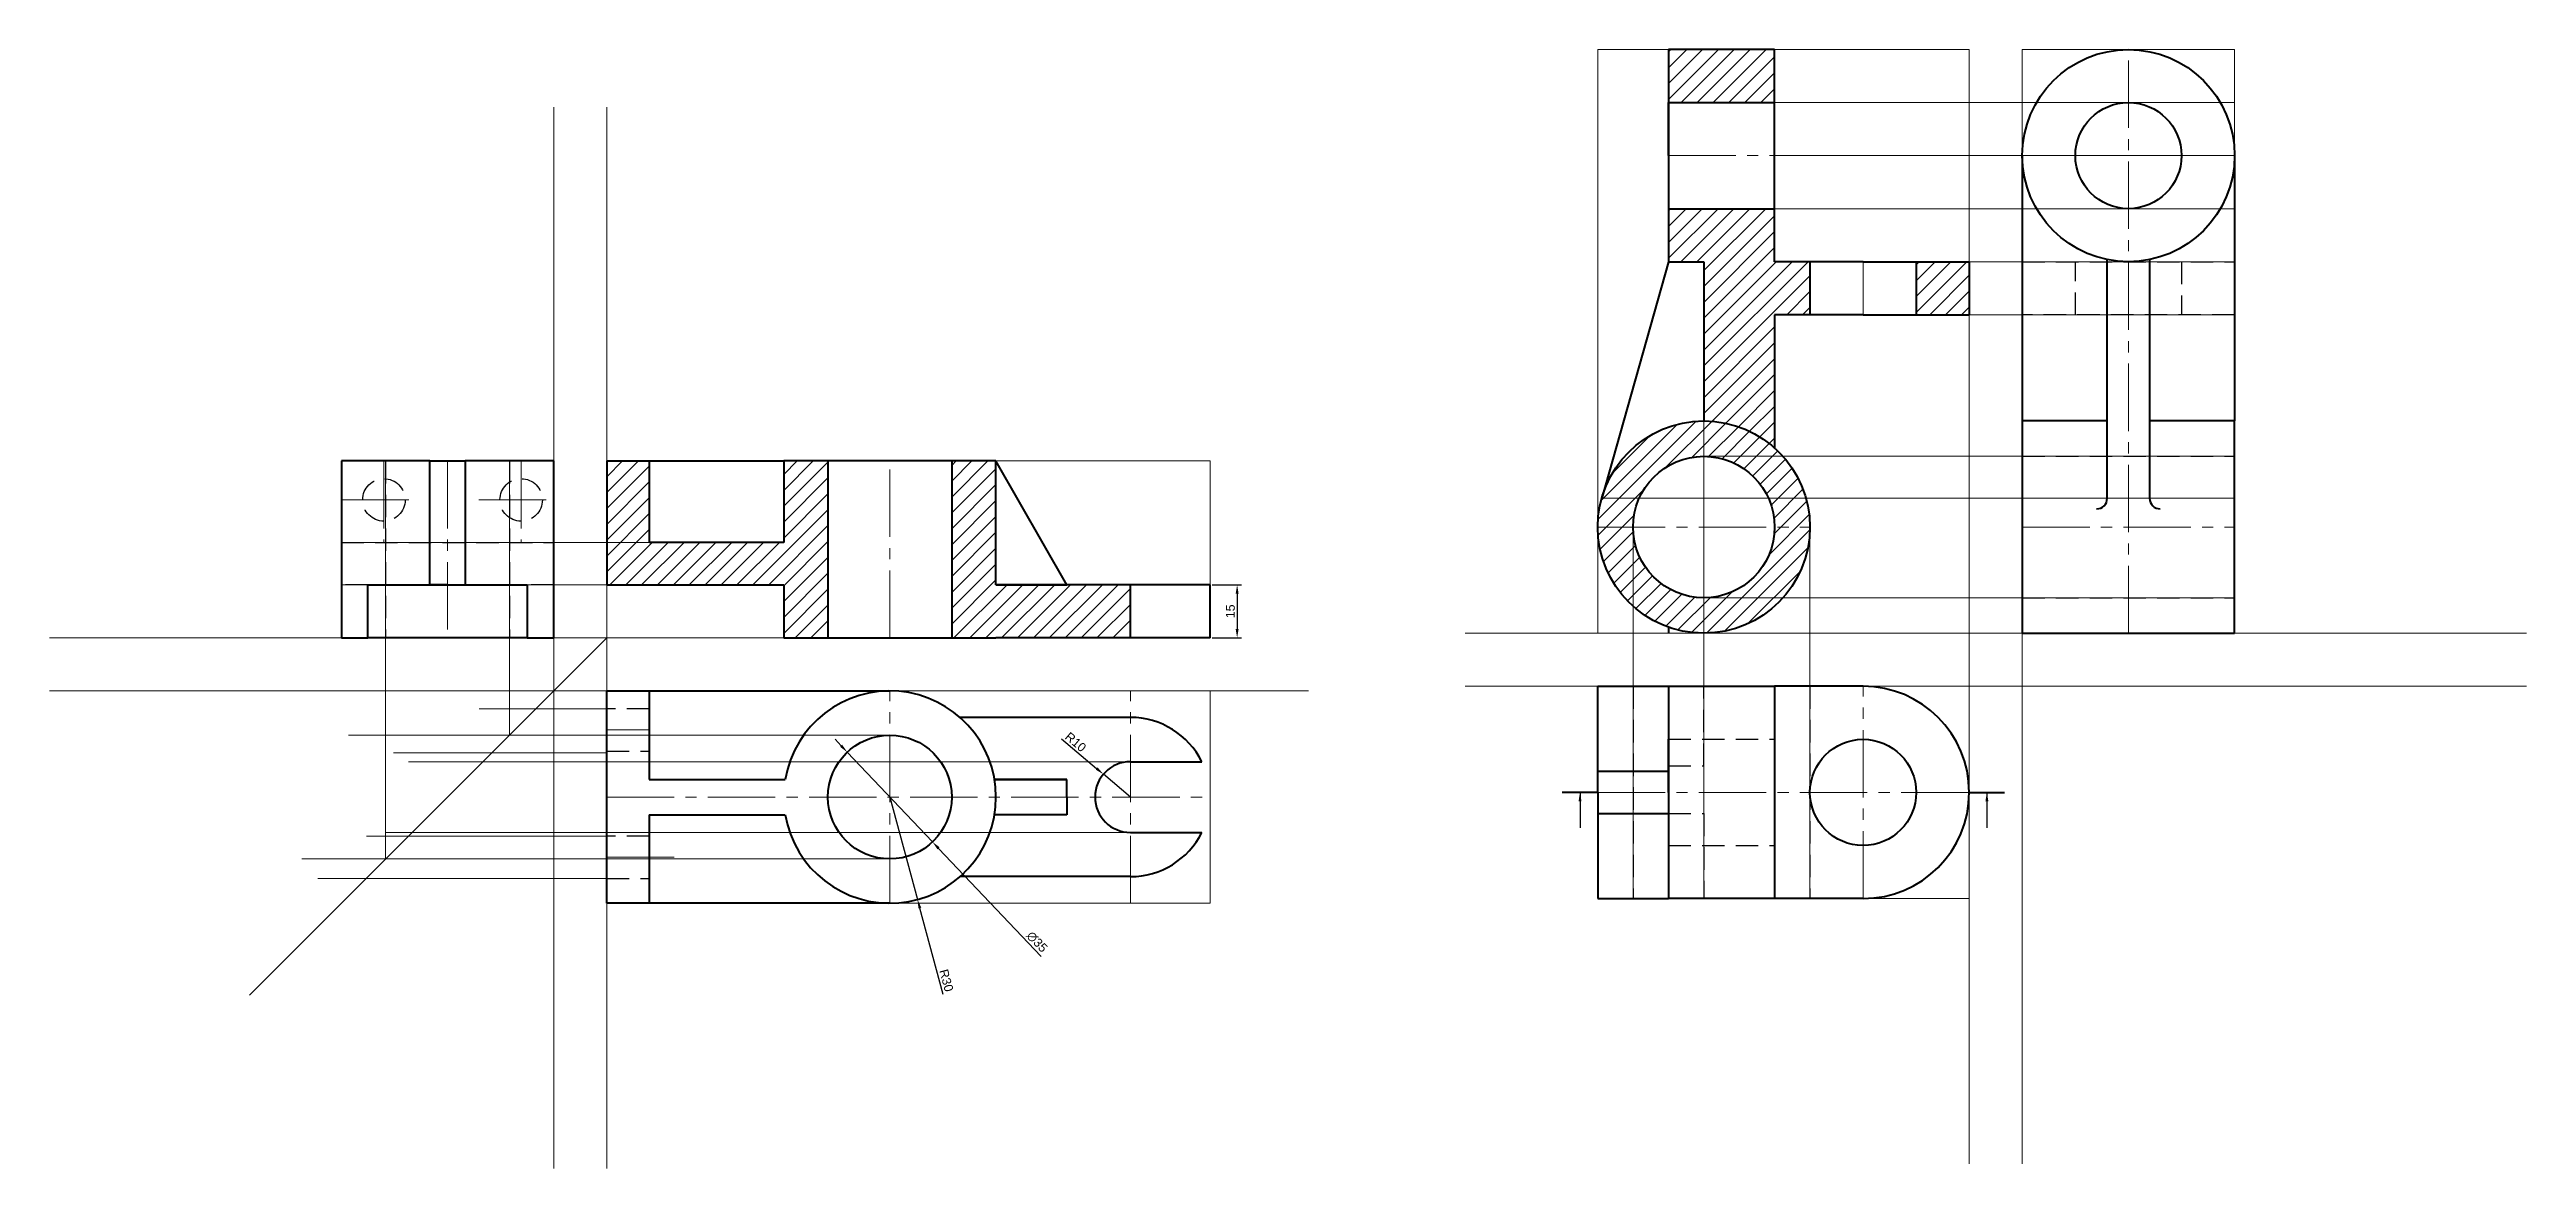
# Model space of a CAD drawing. Header units: millimetres. Extents: x 0 to 7799, y -473 to 358.
# Drawn here: x 4159 to 4859, y -473 to -156 of the extents above; entities that cross this region are included whole.
import ezdxf

# ---------------------------------------------------------------- set-up
doc = ezdxf.new("R2010")
doc.units = ezdxf.units.MM
doc.linetypes.add('CENTER2', pattern=[28.575, 19.05, -3.175, 3.175, -3.175])
doc.linetypes.add('DASHED2', pattern=[9.525, 6.35, -3.175])
for name, color, linetype, lineweight in [('Centre', 1, 'CENTER2', 20), ('Dimension n Hatch', 6, 'Continuous', 20), ('Hidden', 3, 'DASHED2', 30), ('Object', 2, 'Continuous', 40), ('Projection', 5, 'Continuous', 5)]:
    doc.layers.add(name, color=color, linetype=linetype, lineweight=lineweight)
doc.styles.get("Standard").update_dxf_attribs({"font": 'arial.ttf'})
doc.dimstyles.new('ISO-25', dxfattribs={"dimtxt": 2.5, "dimasz": 2.5, "dimexe": 1.25, "dimexo": 0.625, "dimtad": 1, "dimtxsty": 'Standard', "dimcen": 2.5, "dimadec": 0, "dimazin": 0, "dimtfac": 1, "dimtmove": 0, "dimatfit": 3, "dimfxl": 1, "dimarcsym": 0})

msp = doc.modelspace()

# ---------------------------------------------------------------- blocks, each defined once
blk = doc.blocks.new('*D5')
at = {"layer": 'Defpoints', "color": 0, "transparency": 16777216}
for p in [(4486.86, -307.7), (4486.86, -322.7), (4494.51, -322.7)]:
    blk.add_point(p, dxfattribs=at)
at = {"layer": 'Dimension n Hatch', "color": 0, "lineweight": -2, "transparency": 16777216}
for p, q in [((4487.48, -307.7), (4495.76, -307.7)), ((4494.51, -310.2), (4494.51, -320.2)), ((4487.48, -322.7), (4495.76, -322.7))]:
    blk.add_line(p, q, dxfattribs=at)
at = {"layer": 'Dimension n Hatch', "color": 0, "transparency": 16777216}
for points in [[(4494.1, -310.2), (4494.93, -310.2), (4494.51, -307.7)], [(4494.1, -320.2), (4494.93, -320.2), (4494.51, -322.7)]]:
    blk.add_solid(points, dxfattribs=at)
at = {"layer": 'Dimension n Hatch', "color": 0, "transparency": 16777216, "insert": (4492.61, -315.2), "char_height": 2.5, "attachment_point": 5, "rotation": 90}
blk.add_mtext('15', dxfattribs=at)
blk = doc.blocks.new('*D6')
at = {"layer": 'Defpoints', "color": 0, "transparency": 16777216}
for p in [(4384.31, -355.01), (4408.41, -380.39)]:
    blk.add_point(p, dxfattribs=at)
at = {"layer": 'Dimension n Hatch', "color": 0, "lineweight": -2, "transparency": 16777216}
for p, q in [((4382.59, -353.2), (4380.87, -351.38)), ((4384.31, -355.01), (4408.41, -380.39)), ((4439.14, -412.75), (4410.13, -382.2))]:
    blk.add_line(p, q, dxfattribs=at)
at = {"layer": 'Dimension n Hatch', "color": 0, "transparency": 16777216}
for points in [[(4382.89, -352.91), (4382.29, -353.48), (4384.31, -355.01)], [(4410.43, -381.92), (4409.83, -382.49), (4408.41, -380.39)]]:
    blk.add_solid(points, dxfattribs=at)
at = {"layer": 'Dimension n Hatch', "color": 0, "transparency": 16777216, "insert": (4437.96, -408.64), "char_height": 2.5, "attachment_point": 5, "rotation": 313.51991}
blk.add_mtext('∅35', dxfattribs=at)
blk = doc.blocks.new('*D7')
at = {"layer": 'Defpoints', "color": 0, "transparency": 16777216}
for p in [(4396.36, -367.7), (4404.19, -396.66)]:
    blk.add_point(p, dxfattribs=at)
at = {"layer": 'Dimension n Hatch', "color": 0, "lineweight": -2, "transparency": 16777216}
for p, q in [((4396.36, -367.7), (4404.19, -396.66)), ((4411.45, -423.52), (4404.84, -399.07))]:
    blk.add_line(p, q, dxfattribs=at)
at = {"layer": 'Dimension n Hatch', "color": 0, "transparency": 16777216}
blk.add_solid([(4405.24, -398.96), (4404.44, -399.18), (4404.19, -396.66)], dxfattribs=at)
at = {"layer": 'Dimension n Hatch', "color": 0, "transparency": 16777216, "insert": (4412.34, -419.54), "char_height": 2.5, "attachment_point": 5, "rotation": 285.12644}
blk.add_mtext('R30', dxfattribs=at)
blk = doc.blocks.new('*D8')
at = {"layer": 'Defpoints', "color": 0, "transparency": 16777216}
for p in [(4456.72, -361.25), (4464.36, -367.7)]:
    blk.add_point(p, dxfattribs=at)
at = {"layer": 'Dimension n Hatch', "color": 0, "lineweight": -2, "transparency": 16777216}
for p, q in [((4444.89, -351.27), (4454.81, -359.64)), ((4464.36, -367.7), (4456.72, -361.25))]:
    blk.add_line(p, q, dxfattribs=at)
at = {"layer": 'Dimension n Hatch', "color": 0, "transparency": 16777216}
blk.add_solid([(4455.07, -359.32), (4454.54, -359.96), (4456.72, -361.25)], dxfattribs=at)
at = {"layer": 'Dimension n Hatch', "color": 0, "transparency": 16777216, "insert": (4448.87, -352.15), "char_height": 2.5, "attachment_point": 5, "rotation": 319.85283}
blk.add_mtext('R10', dxfattribs=at)

# ---------------------------------------------------------------- dimensions: what is measured, and where the dimension line sits
at = {"layer": 'Dimension n Hatch'}
dim = msp.add_linear_dim(base=(4494.514, -322.7), p1=(4486.86, -307.7), p2=(4486.86, -322.7), angle=90, dimstyle='ISO-25', dxfattribs=at)
dim.commit()
dim.dimension.update_dxf_attribs({"geometry": '*D5', "text_midpoint": (4492.613, -315.2)})
for center, mpoint, picture, middle in [((4464.36, -367.7), (4456.716, -361.252), '*D8', (4447.645, -353.601)), ((4396.36, -367.7), (4404.188, -396.66), '*D7', (4410.508, -420.038))]:
    dim = msp.add_radius_dim(center=center, mpoint=mpoint, dimstyle='ISO-25', dxfattribs=at)
    dim.commit()
    dim.dimension.update_dxf_attribs({"geometry": picture, "text_midpoint": middle, "dimtype": 164})
dim = msp.add_diameter_dim_2p(p1=(4384.309, -355.01), p2=(4408.411, -380.39), dimstyle='ISO-25', dxfattribs=at)
dim.commit()
dim.dimension.update_dxf_attribs({"geometry": '*D6', "text_midpoint": (4436.532, -410.002), "dimtype": 163})

# ---------------------------------------------------------------- hatches: boundary and pattern name
at = {"layer": 'Dimension n Hatch'}
h = msp.add_hatch(dxfattribs=at)
h.set_pattern_fill('ANSI31', color=256)
h.set_pattern_definition([(45, (-2313.863, -356.6187), (-2.245064, 2.245064), [])])
h.paths.add_polyline_path([(4646.423, -156.378), (4616.423, -156.378), (4616.423, -171.378), (4646.423, -171.378)])
h.paths.add_polyline_path([(4646.423, -201.378), (4616.423, -201.378), (4616.423, -216.378), (4626.423, -216.378), (4626.423, -261.378, -0.1844831), (4646.423, -269.018), (4646.423, -231.378), (4656.423, -231.378), (4656.423, -216.378), (4646.423, -216.378)])
h.paths.add_polyline_path([(4701.423, -216.378), (4686.423, -216.378), (4686.423, -231.378), (4701.423, -231.378)])
h.paths.add_polyline_path([(4626.423, -261.378, 0.4142136), (4596.423, -291.378), (4606.423, -291.378, -0.4142136), (4626.423, -271.378)])
h.paths.add_polyline_path([(4626.423, -261.378), (4626.423, -271.378, -0.4142136), (4646.423, -291.378), (4656.423, -291.378, 0.4142136)])
h.paths.add_polyline_path([(4656.423, -291.378), (4646.423, -291.378, -0.4142136), (4626.423, -311.378), (4626.423, -321.378, 0.4142136)])
h.paths.add_polyline_path([(4606.423, -291.378), (4596.423, -291.378, 0.4142136), (4626.423, -321.378), (4626.423, -311.378, -0.4142136)])
h = msp.add_hatch(dxfattribs=at)
h.set_pattern_fill('ANSI31', color=256)
h.set_pattern_definition([(45, (-1836.183, -399.436), (-2.245064, 2.245064), [])])
h.paths.add_polyline_path([(4328.36, -272.7), (4316.36, -272.7), (4316.36, -307.7), (4366.36, -307.7), (4366.36, -322.7), (4378.86, -322.7), (4378.86, -272.7), (4366.36, -272.7), (4366.36, -295.7), (4328.36, -295.7)])
h.paths.add_polyline_path([(4426.36, -272.7), (4413.86, -272.7), (4413.86, -322.7), (4426.36, -322.7), (4464.36, -322.7), (4464.36, -307.7), (4426.36, -307.7)])

# ---------------------------------------------------------------- linework, layer by layer
at = {"layer": 'Centre'}
for p, q in [((4746.423, -321.378), (4746.423, -156.378)), ((4616.423, -186.378), (4646.423, -186.378)), ((4716.423, -186.378), (4776.423, -186.378)), ((4671.423, -231.378), (4671.423, -216.378)), ((4626.423, -321.378), (4626.423, -261.378)), ((4253.36, -272.7), (4253.36, -295.7)), ((4271.36, -272.7), (4271.36, -322.7)), ((4292.158, -272.7), (4292.158, -295.7)), ((4396.36, -322.7), (4396.36, -272.7)), ((4241.36, -283.7), (4262.562, -283.7)), ((4280.158, -283.7), (4301.36, -283.7)), ((4596.423, -291.378), (4656.423, -291.378)), ((4716.423, -291.378), (4776.423, -291.378)), ((4396.36, -397.7), (4396.36, -337.7)), ((4464.36, -397.7), (4464.36, -337.7)), ((4626.423, -396.378), (4626.423, -336.378)), ((4671.423, -396.378), (4671.423, -336.378)), ((4316.36, -348.715), (4328.36, -348.715)), ((4316.36, -367.7), (4486.86, -367.7)), ((4596.423, -366.378), (4701.423, -366.378)), ((4316.36, -384.7), (4338.36, -384.7))]:
    msp.add_line(p, q, dxfattribs=at)
at = {"layer": 'Hidden'}
for p, q in [((4716.423, -216.378), (4776.423, -216.378)), ((4731.423, -231.378), (4731.423, -216.378)), ((4761.423, -216.378), (4761.423, -231.378)), ((4776.423, -231.378), (4716.423, -231.378)), ((4241.36, -272.7), (4241.36, -307.7)), ((4253.86, -272.7), (4253.86, -322.7)), ((4288.86, -272.7), (4288.86, -322.7)), ((4716.423, -271.378), (4776.423, -271.378)), ((4241.36, -307.7), (4241.36, -295.7)), ((4241.36, -295.7), (4301.36, -295.7)), ((4301.36, -295.7), (4301.36, -307.7)), ((4248.86, -307.7), (4241.36, -307.7)), ((4301.36, -307.7), (4293.86, -307.7)), ((4716.423, -311.378), (4776.423, -311.378)), ((4328.36, -342.715), (4316.36, -342.715)), ((4606.423, -336.378), (4606.423, -396.378)), ((4626.423, -358.878), (4626.423, -336.378)), ((4656.423, -336.378), (4656.423, -396.378)), ((4316.36, -354.715), (4328.36, -354.715)), ((4616.423, -351.378), (4646.423, -351.378)), ((4616.423, -358.878), (4626.423, -358.878)), ((4616.423, -372.378), (4626.423, -372.378)), ((4626.423, -372.378), (4626.423, -396.378)), ((4328.36, -378.715), (4316.36, -378.715)), ((4616.423, -381.378), (4646.423, -381.378)), ((4316.36, -390.715), (4328.36, -390.715))]:
    msp.add_line(p, q, dxfattribs=at)
for centre in [(4253.36, -283.7), (4292.158, -283.7)]:
    msp.add_circle(centre, 6, dxfattribs=at)
at = {"layer": 'Object'}
for p, q in [((4646.423, -156.378), (4616.423, -156.378)), ((4616.423, -156.378), (4616.423, -216.378)), ((4646.423, -216.378), (4646.423, -156.378)), ((4616.423, -186.378), (4616.423, -171.378)), ((4616.423, -171.378), (4646.423, -171.378)), ((4616.423, -186.378), (4616.423, -201.378)), ((4716.423, -186.378), (4716.423, -261.378)), ((4776.423, -186.378), (4776.423, -261.378)), ((4616.423, -201.378), (4646.423, -201.378)), ((4616.423, -216.378), (4597.551, -283.228)), ((4616.423, -216.378), (4626.423, -216.378)), ((4626.423, -216.378), (4626.423, -261.378)), ((4671.423, -216.378), (4646.423, -216.378)), ((4671.423, -216.378), (4656.423, -216.378)), ((4656.423, -216.378), (4656.423, -231.378)), ((4671.423, -216.378), (4701.423, -216.378)), ((4671.423, -216.378), (4686.423, -216.378)), ((4686.423, -216.378), (4686.423, -231.378)), ((4701.423, -216.378), (4701.423, -231.378)), ((4740.423, -283.228), (4740.423, -215.772)), ((4752.423, -215.772), (4752.423, -283.228)), ((4776.423, -216.378), (4776.423, -231.378)), ((4671.423, -231.378), (4646.423, -231.378)), ((4646.423, -231.378), (4646.423, -269.018)), ((4671.423, -231.378), (4701.423, -231.378)), ((4716.423, -261.378), (4716.423, -321.378)), ((4740.423, -261.378), (4716.423, -261.378)), ((4776.423, -261.378), (4752.423, -261.378)), ((4776.423, -321.378), (4776.423, -261.378)), ((4266.36, -272.7), (4241.36, -272.7)), ((4241.36, -272.7), (4241.36, -322.7)), ((4266.36, -307.7), (4266.36, -272.7)), ((4266.36, -272.7), (4276.36, -272.7)), ((4276.36, -272.7), (4276.36, -307.7)), ((4301.36, -272.7), (4276.36, -272.7)), ((4301.36, -322.7), (4301.36, -272.7)), ((4316.36, -272.7), (4328.36, -272.7)), ((4316.36, -272.7), (4316.36, -307.7)), ((4328.36, -272.7), (4366.36, -272.7)), ((4328.36, -272.7), (4328.36, -295.7)), ((4396.36, -272.7), (4366.36, -272.7)), ((4366.36, -272.7), (4366.36, -295.7)), ((4396.36, -272.7), (4378.86, -272.7)), ((4378.86, -272.7), (4378.86, -322.7)), ((4426.36, -272.7), (4396.36, -272.7)), ((4413.86, -272.7), (4413.86, -322.7)), ((4426.36, -307.7), (4426.36, -272.7)), ((4446.36, -307.7), (4426.36, -272.7)), ((4737.423, -286.228), (4737.423, -286.228)), ((4740.423, -283.228), (4740.423, -283.228)), ((4752.423, -283.228), (4752.423, -283.228)), ((4755.423, -286.228), (4755.423, -286.228)), ((4366.36, -295.7), (4328.36, -295.7)), ((4248.86, -322.7), (4248.86, -307.7)), ((4248.86, -307.7), (4293.86, -307.7)), ((4271.36, -307.7), (4266.36, -307.7)), ((4293.86, -307.7), (4293.86, -322.7)), ((4316.36, -307.7), (4366.36, -307.7)), ((4366.36, -307.7), (4366.36, -322.7)), ((4464.36, -307.7), (4426.36, -307.7)), ((4426.36, -307.7), (4446.36, -307.7)), ((4486.86, -307.7), (4464.36, -307.7)), ((4464.36, -322.7), (4464.36, -307.7)), ((4486.86, -322.7), (4486.86, -307.7)), ((4616.423, -319.663), (4616.423, -321.378)), ((4716.423, -321.378), (4776.423, -321.378)), ((4241.36, -322.7), (4248.86, -322.7)), ((4271.36, -322.7), (4248.86, -322.7)), ((4293.86, -322.7), (4271.36, -322.7)), ((4293.86, -322.7), (4301.36, -322.7)), ((4366.36, -322.7), (4426.36, -322.7)), ((4464.36, -322.7), (4426.36, -322.7)), ((4486.86, -322.7), (4464.36, -322.7)), ((4486.86, -322.7), (4464.36, -322.7)), ((4316.36, -372.7), (4316.36, -337.7)), ((4316.36, -337.7), (4396.36, -337.7)), ((4316.36, -337.7), (4328.36, -337.7)), ((4328.36, -337.7), (4328.36, -362.7)), ((4596.423, -360.378), (4596.423, -336.378)), ((4596.423, -336.378), (4616.423, -336.378)), ((4616.423, -336.378), (4616.423, -396.378)), ((4616.423, -336.378), (4646.423, -336.378)), ((4671.423, -336.378), (4646.423, -336.378)), ((4646.423, -336.378), (4646.423, -396.378)), ((4464.36, -345.2), (4416.203, -345.2)), ((4616.423, -366.378), (4616.423, -351.378)), ((4316.36, -367.7), (4316.36, -362.7)), ((4328.36, -362.7), (4366.78, -362.7)), ((4446.36, -362.7), (4425.94, -362.7)), ((4425.94, -362.7), (4446.36, -362.7)), ((4446.36, -367.7), (4446.36, -362.7)), ((4464.36, -357.7), (4484.516, -357.7)), ((4596.423, -366.378), (4596.423, -360.378)), ((4596.423, -360.378), (4616.423, -360.378)), ((4316.36, -372.7), (4316.36, -367.7)), ((4446.36, -367.7), (4446.36, -372.7)), ((4596.423, -366.378), (4586.423, -366.378)), ((4596.423, -366.378), (4596.423, -372.378)), ((4616.423, -366.378), (4616.423, -381.378)), ((4701.423, -366.378), (4711.423, -366.378)), ((4316.36, -397.7), (4316.36, -372.7)), ((4328.36, -372.7), (4366.78, -372.7)), ((4328.36, -372.7), (4328.36, -397.7)), ((4446.36, -372.7), (4425.94, -372.7)), ((4464.36, -377.7), (4484.516, -377.7)), ((4596.423, -372.378), (4616.423, -372.378)), ((4596.423, -372.378), (4596.423, -396.378)), ((4464.36, -390.2), (4416.203, -390.2)), ((4396.36, -397.7), (4316.36, -397.7)), ((4596.423, -396.378), (4616.423, -396.378)), ((4646.423, -396.378), (4616.423, -396.378)), ((4671.423, -396.378), (4646.423, -396.378))]:
    msp.add_line(p, q, dxfattribs=at)
for centre, radius in [((4746.423, -186.378), 30), ((4746.423, -186.378), 15), ((4626.423, -291.378), 30), ((4626.423, -291.378), 20), ((4396.36, -367.7), 17.5), ((4671.423, -366.378), 15)]:
    msp.add_circle(centre, radius, dxfattribs=at)
for centre, radius, start, end in [((4737.423, -283.228), 3, 270, 0), ((4755.423, -283.228), 3, 180, 270), ((4396.36, -367.7), 30, 189.594068, 170.405932), ((4671.423, -366.378), 30, 270, 90), ((4464.36, -367.7), 22.5, 26.3878, 90), ((4464.36, -367.7), 10, 90, 270), ((4464.36, -367.7), 22.5, 270, 333.6122)]:
    msp.add_arc(centre, radius, start, end, dxfattribs=at)
at = {"layer": 'Projection'}
for p, q in [((4596.423, -321.378), (4596.423, -156.378)), ((4596.423, -156.378), (4701.423, -156.378)), ((4701.423, -156.378), (4701.423, -171.378)), ((4776.423, -156.378), (4716.423, -156.378)), ((4716.423, -156.378), (4716.423, -171.378)), ((4776.423, -321.378), (4776.423, -156.378)), ((4301.36, -322.7), (4301.36, -172.7)), ((4301.36, -172.7), (4301.36, -472.7)), ((4316.36, -172.7), (4316.36, -472.7)), ((4646.423, -171.378), (4776.423, -171.378)), ((4701.423, -321.378), (4701.423, -171.378)), ((4701.423, -171.378), (4701.423, -471.378)), ((4716.423, -171.378), (4716.423, -471.378)), ((4646.423, -186.378), (4776.423, -186.378)), ((4646.423, -201.378), (4776.423, -201.378)), ((4701.423, -216.378), (4776.423, -216.378)), ((4701.423, -231.378), (4776.423, -231.378)), ((4626.423, -261.378), (4626.423, -396.378)), ((4241.36, -322.7), (4241.36, -272.7)), ((4241.36, -272.7), (4301.36, -272.7)), ((4253.86, -385.2), (4253.86, -272.7)), ((4288.86, -350.2), (4288.86, -272.7)), ((4486.86, -272.7), (4316.36, -272.7)), ((4486.86, -322.7), (4486.86, -272.7)), ((4626.423, -271.378), (4776.423, -271.378)), ((4597.551, -283.228), (4776.423, -283.228)), ((4606.423, -291.378), (4606.423, -396.378)), ((4656.423, -291.378), (4656.423, -396.378)), ((4328.36, -295.7), (4241.36, -295.7)), ((4316.36, -307.7), (4241.36, -307.7)), ((4626.423, -311.378), (4776.423, -311.378)), ((4558.923, -321.378), (4858.923, -321.378)), ((4701.423, -321.378), (4596.423, -321.378)), ((4708.923, -321.378), (4701.423, -321.378)), ((4716.423, -321.378), (4776.423, -321.378)), ((4158.86, -322.7), (4458.86, -322.7)), ((4316.36, -322.7), (4215.346, -423.713)), ((4301.36, -322.7), (4241.36, -322.7)), ((4308.86, -322.7), (4301.36, -322.7)), ((4316.36, -322.7), (4486.86, -322.7)), ((4158.86, -337.7), (4514.653, -337.7)), ((4316.36, -342.715), (4280.327, -342.715)), ((4316.36, -337.7), (4316.36, -397.7)), ((4486.86, -397.7), (4486.86, -337.7)), ((4558.923, -336.378), (4858.923, -336.378)), ((4596.423, -336.378), (4596.423, -396.378)), ((4396.36, -350.2), (4243.387, -350.2)), ((4316.36, -355.2), (4256.076, -355.2)), ((4464.36, -357.7), (4260.306, -357.7)), ((4464.36, -377.7), (4253.82, -377.7)), ((4316.36, -378.715), (4248.463, -378.715)), ((4396.36, -385.2), (4230.134, -385.2)), ((4316.36, -390.715), (4234.645, -390.715)), ((4316.36, -397.7), (4486.86, -397.7)), ((4596.423, -396.378), (4701.423, -396.378))]:
    msp.add_line(p, q, dxfattribs=at)

msp.set_redraw_order([(e.dxf.handle, doc.entitydb.next_handle()) for e in msp.query("TEXT MTEXT ATTDEF DIMENSION ARC_DIMENSION")])  # texts and dimensions are drawn at this point

# ---------------------------------------------------------------- leaders
at = {"layer": 'Object'}
for points in [[(4591.423, -366.378), (4591.423, -376.378)], [(4706.423, -366.378), (4706.423, -376.378)]]:
    msp.add_leader(points, dimstyle='ISO-25', dxfattribs=at)

doc.saveas('drawing.dxf')
